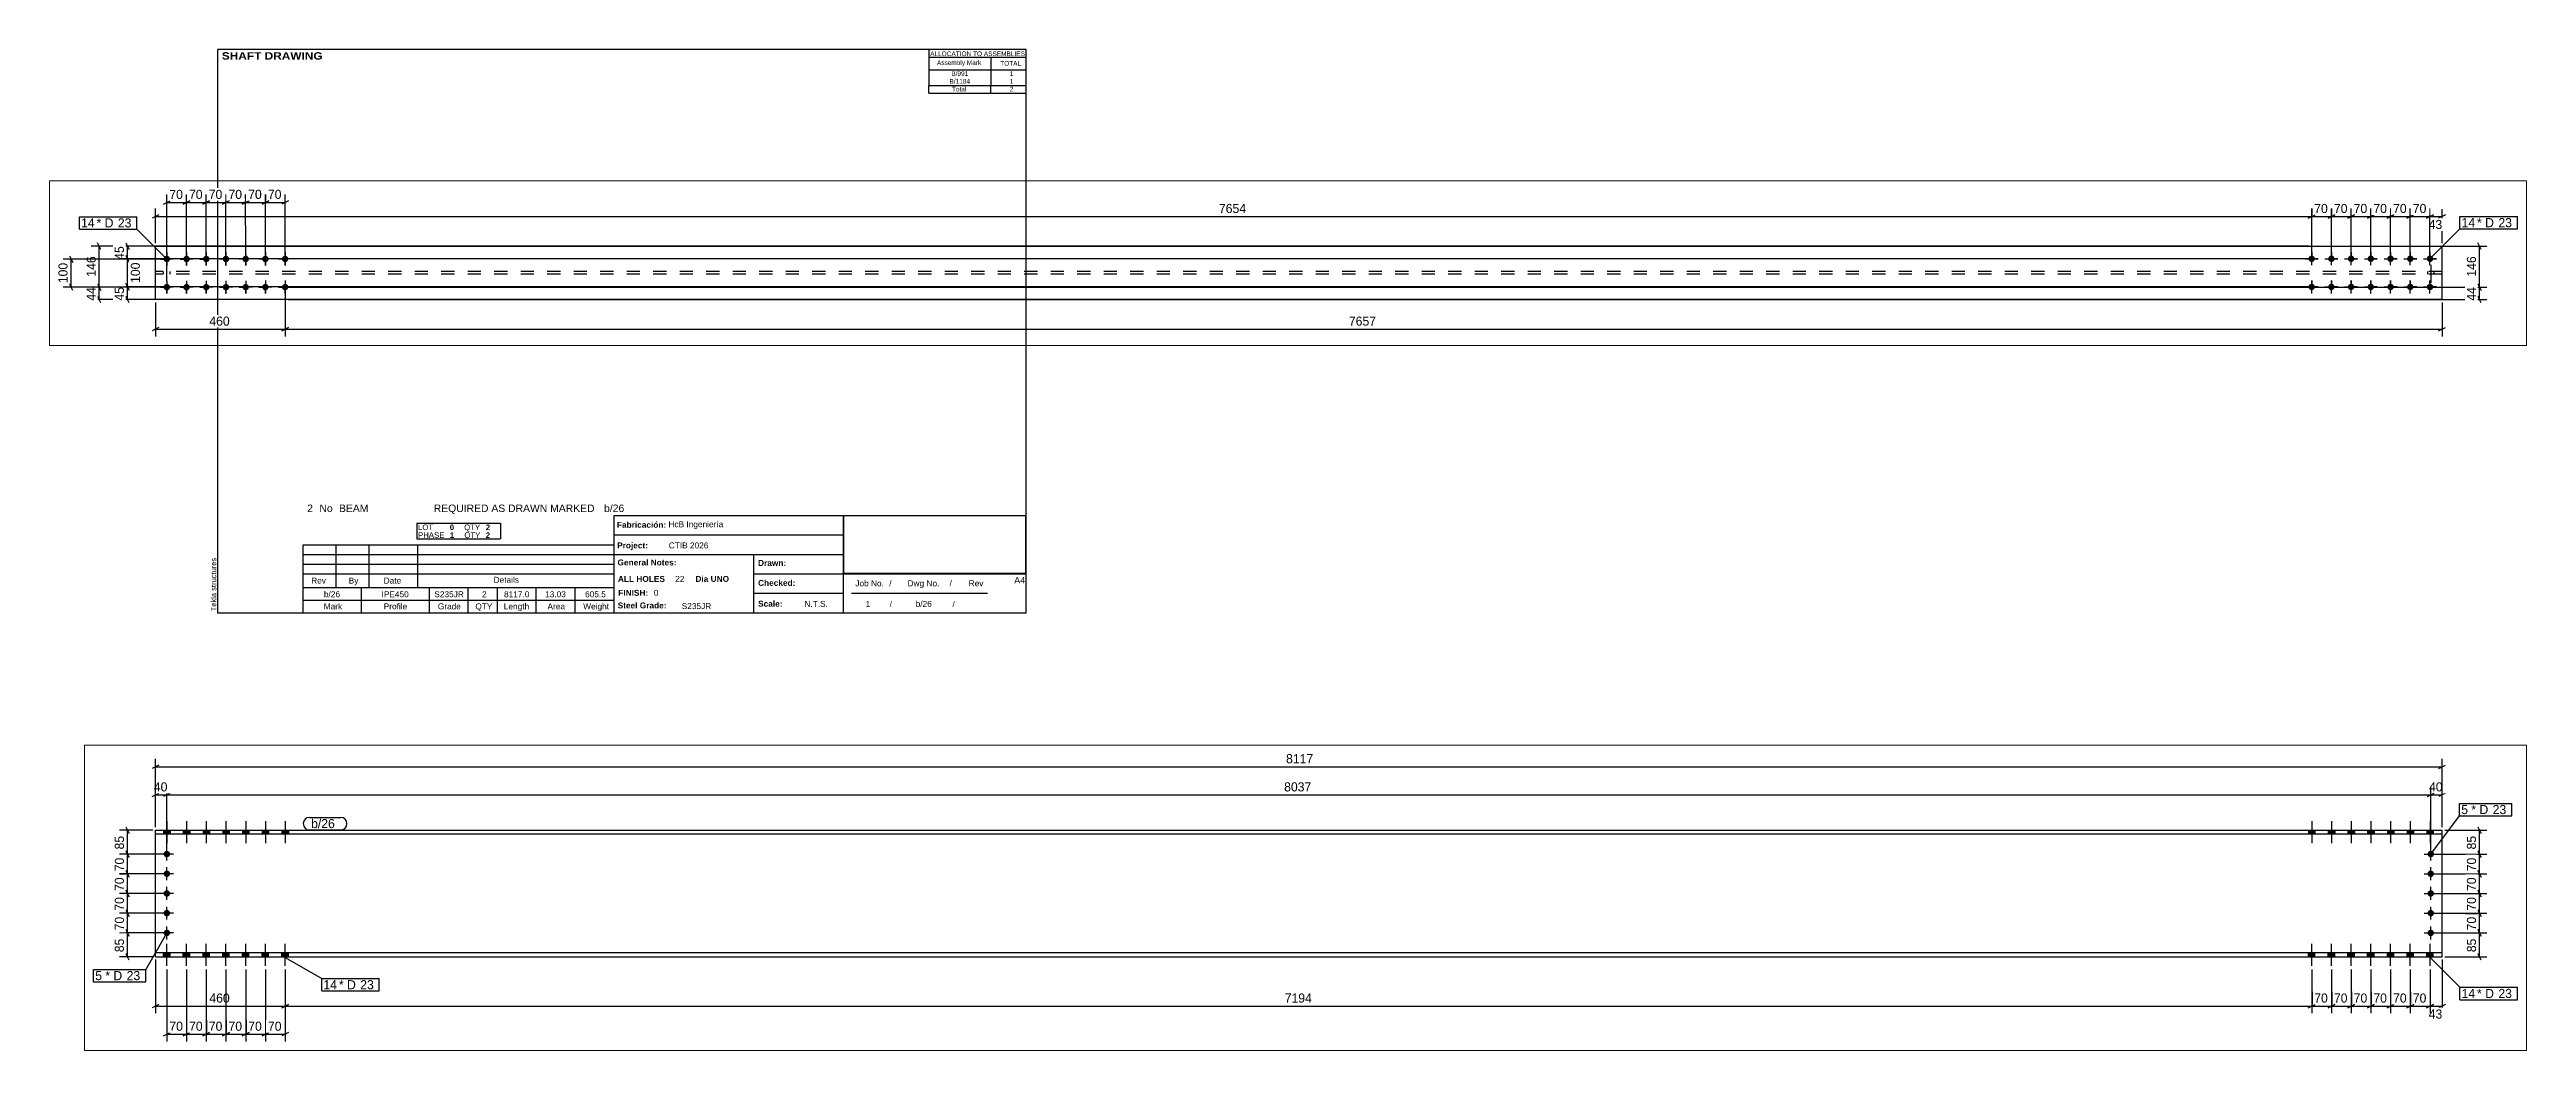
# Paper-space layout 'Layout1' of a CAD drawing. Header units: millimetres. Extents: x -55 to 825, y -150 to 205.
# The model-space entities are those that its viewports show. They can reach past a viewport. Long polylines and large blocks are cut down to what shows.
import ezdxf

# ---------------------------------------------------------------- set-up
doc = ezdxf.new("R2010")
doc.units = ezdxf.units.MM
doc.linetypes.add('DXK_LINE_DOT2', pattern=[3.9198, 1.9599, -1.9599])
doc.linetypes.add('DXK_LINE_DOT4', pattern=[0.9408, 0.4704, -0.4704])
doc.layers.add('Viewport layer', color=7, linetype='Continuous', plot=False)
doc.styles.add('Arial', font='ARIAL.TTF', dxfattribs={"height": 0.2})
doc.styles.add('Arial Black', font='ARIBLK.TTF', dxfattribs={"height": 0.2})
doc.styles.add('Arial Bold', font='ARIALBD.TTF', dxfattribs={"height": 0.2})
doc.styles.add('Comic Sans MS', font='COMIC.TTF', dxfattribs={"height": 0.2})

psp = doc.layouts.get("Layout1")

# ---------------------------------------------------------------- texts
at = {"color": 7}
for s, height, style, p in [(' SHAFT DRAWING', 2.6342, 'Arial Black', (5.3, 201.42)), ('ALLOCATION TO ASSEMBLIES', 1.6475, 'Arial', (257.95, 202.68)), ('Assembly Mark', 1.6475, 'Arial', (260.35, 199.52)), ('TOTAL', 1.648, 'Arial', (282.81, 199.28)), ('2', 2.64, 'Arial', (36.8, 40.76)), ('No', 2.636, 'Arial', (41.13, 40.76)), ('BEAM', 2.636, 'Arial', (48.08, 40.76)), ('REQUIRED AS DRAWN MARKED', 2.636, 'Arial', (81.71, 40.76)), ('b/26', 2.636, 'Arial', (142.18, 40.76)), ('b/26', 2.109, 'Arial', (42.71, 10.5)), ('IPE450', 2.109, 'Arial', (63.17, 10.5)), ('S235JR', 2.109, 'Arial', (81.91, 10.5)), ('2', 2.11, 'Arial', (98.86, 10.5)), ('8117.0', 2.109, 'Arial', (106.66, 10.5)), ('13.03', 2.109, 'Arial', (121.24, 10.5)), ('605.5', 2.109, 'Arial', (135.43, 10.5)), ('FINISH:', 2.107, 'Arial Bold', (147.22, 11)), ('0', 2.11, 'Arial', (159.84, 11))]:
    psp.add_text(s, height=height, dxfattribs=dict(at, style=style)).set_placement(p)
at = {"color": 7, "linetype": 'Continuous'}
for s, height, style, p in [('B/1184', 1.648, 'Arial', (264.81, 192.87)), ('B/991', 1.648, 'Arial', (265.45, 195.63)), ('1', 1.65, 'Arial', (286.23, 195.63)), ('1', 1.65, 'Arial', (286.23, 192.87)), ('Total', 1.648, 'Arial', (265.67, 190.12)), ('2', 1.65, 'Arial', (286.21, 190.12)), ('LOT', 1.977, 'Arial', (76.13, 34.33)), ('0', 1.98, 'Arial Bold', (87.41, 34.33)), ('QTY', 1.977, 'Arial', (92.51, 34.33)), ('2', 1.98, 'Arial Bold', (100.18, 34.33)), ('Fabricación:', 2.1074, 'Arial Bold', (146.73, 35.16)), ('HcB Ingeniería', 2.1088, 'Arial', (165.02, 35.36)), ('PHASE', 1.977, 'Arial', (76.13, 31.57)), ('1', 1.98, 'Arial Bold', (87.41, 31.57)), ('QTY', 1.977, 'Arial', (92.58, 31.57)), ('2', 1.98, 'Arial Bold', (100.18, 31.57)), ('Project:', 2.107, 'Arial Bold', (146.81, 27.83)), ('CTIB 2026', 2.109, 'Arial', (165.14, 27.83)), ('Details', 2.109, 'Arial', (102.96, 15.63)), ('General Notes:', 2.1074, 'Arial Bold', (146.96, 21.78)), ('ALL HOLES', 2.107, 'Arial Bold', (147.1, 15.96)), ('22', 2.109, 'Arial', (167.43, 15.96)), ('Dia UNO', 2.107, 'Arial Bold', (174.62, 15.96)), ('Drawn:', 2.107, 'Arial Bold', (196.85, 21.62)), ('A4', 2.307, 'Arial', (287.76, 15.38)), ('Rev', 2.109, 'Arial', (38.21, 15.35)), ('By', 2.109, 'Arial', (51.53, 15.35)), ('Date', 2.109, 'Arial', (63.94, 15.35)), ('Scale:', 2.107, 'Arial Bold', (196.85, 7.13)), ('Checked:', 2.107, 'Arial Bold', (196.85, 14.53)), ('N.T.S.', 2.109, 'Arial', (213.29, 7.08)), ('Job No.', 2.109, 'Arial', (231.37, 14.37)), ('1', 2.11, 'Arial', (235.04, 7.08)), ('/', 2.11, 'Arial', (243.42, 14.37)), ('/', 1.98, 'Arial', (243.58, 7.08)), ('Dwg No.', 2.109, 'Arial', (249.91, 14.37)), ('b/26', 2.109, 'Arial', (252.8, 7.08)), ('/', 2.11, 'Arial', (264.81, 14.37)), ('/', 1.98, 'Arial', (265.88, 7.08)), ('Rev', 2.109, 'Arial', (271.61, 14.37)), ('Mark', 2.109, 'Arial', (42.64, 6.19)), ('Profile', 2.109, 'Arial', (63.95, 6.19)), ('Grade', 2.109, 'Arial', (83.16, 6.19)), ('QTY', 2.109, 'Arial', (96.49, 6.19)), ('Length', 2.109, 'Arial', (106.58, 6.19)), ('Area', 2.109, 'Arial', (122.09, 6.19)), ('Weight', 2.109, 'Arial', (134.77, 6.19)), ('Steel Grade:', 2.1074, 'Arial Bold', (147.01, 6.52)), ('S235JR', 2.109, 'Arial', (169.74, 6.28))]:
    psp.add_text(s, height=height, dxfattribs=dict(at, style=style)).set_placement(p)
at = {"color": 174, "linetype": 'Continuous', "style": 'Arial'}
psp.add_text('Tekla structures', height=1.9102, rotation=90, dxfattribs=at).set_placement((4.5, 5.5))

msp = doc.modelspace()

# ---------------------------------------------------------------- hatches: boundary and pattern name
at = {"linetype": 'Continuous'}
for points in [[(14073.8, 768), (14096.8, 768), (14096.8, 782.6), (14073.8, 782.6)], [(14073.8, 768), (14096.8, 768), (14096.8, 782.6), (14073.8, 782.6)], [(14073.9, 697.6, -1), (14096.9, 697.6, -1)], [(14143.8, 768), (14166.8, 768), (14166.8, 782.6), (14143.8, 782.6)], [(14143.8, 768), (14166.8, 768), (14166.8, 782.6), (14143.8, 782.6)], [(14213.8, 768), (14236.8, 768), (14236.8, 782.6), (14213.8, 782.6)], [(14213.8, 768), (14236.8, 768), (14236.8, 782.6), (14213.8, 782.6)], [(14283.8, 768), (14306.8, 768), (14306.8, 782.6), (14283.8, 782.6)], [(14283.8, 768), (14306.8, 768), (14306.8, 782.6), (14283.8, 782.6)], [(14353.8, 768), (14376.8, 768), (14376.8, 782.6), (14353.8, 782.6)], [(14353.8, 768), (14376.8, 768), (14376.8, 782.6), (14353.8, 782.6)], [(14423.8, 768), (14446.8, 768), (14446.8, 782.6), (14423.8, 782.6)], [(14423.8, 768), (14446.8, 768), (14446.8, 782.6), (14423.8, 782.6)], [(14493.8, 768), (14516.8, 768), (14516.8, 782.6), (14493.8, 782.6)], [(14493.8, 768), (14516.8, 768), (14516.8, 782.6), (14493.8, 782.6)], [(21711.2, 782.6), (21688.2, 782.6), (21688.2, 768), (21711.2, 768)], [(21711.2, 782.6), (21688.2, 782.6), (21688.2, 768), (21711.2, 768)], [(21781.2, 782.6), (21758.2, 782.6), (21758.2, 768), (21781.2, 768)], [(21781.2, 782.6), (21758.2, 782.6), (21758.2, 768), (21781.2, 768)], [(21851.2, 782.6), (21828.2, 782.6), (21828.2, 768), (21851.2, 768)], [(21851.2, 782.6), (21828.2, 782.6), (21828.2, 768), (21851.2, 768)], [(21921.2, 782.6), (21898.2, 782.6), (21898.2, 768), (21921.2, 768)], [(21921.2, 782.6), (21898.2, 782.6), (21898.2, 768), (21921.2, 768)], [(21991.2, 782.6), (21968.2, 782.6), (21968.2, 768), (21991.2, 768)], [(21991.2, 782.6), (21968.2, 782.6), (21968.2, 768), (21991.2, 768)], [(22061.2, 782.6), (22038.2, 782.6), (22038.2, 768), (22061.2, 768)], [(22061.2, 782.6), (22038.2, 782.6), (22038.2, 768), (22061.2, 768)], [(22131.2, 782.6), (22108.2, 782.6), (22108.2, 768), (22131.2, 768)], [(22131.2, 782.6), (22108.2, 782.6), (22108.2, 768), (22131.2, 768)], [(22110.9, 697.6, -1), (22133.9, 697.6, -1)], [(14073.9, 627.6, -1), (14096.9, 627.6, -1)], [(22110.9, 627.6, -1), (22133.9, 627.6, -1)], [(14073.9, 557.6, -1), (14096.9, 557.6, -1)], [(22110.9, 557.6, -1), (22133.9, 557.6, -1)], [(14073.9, 487.6, -1), (14096.9, 487.6, -1)], [(22110.9, 487.6, -1), (22133.9, 487.6, -1)], [(14073.9, 417.6, -1), (14096.9, 417.6, -1)], [(22110.9, 417.6, -1), (22133.9, 417.6, -1)], [(416.4, 295.2, -1), (416.4, 318.2, -1)], [(486.4, 295.2, -1), (486.4, 318.2, -1)], [(556.4, 295.3, -1), (556.4, 318.3, -1)], [(626.4, 295.3, -1), (626.4, 318.3, -1)], [(696.4, 295.3, -1), (696.4, 318.3, -1)], [(766.4, 295.4, -1), (766.4, 318.4, -1)], [(836.4, 295.4, -1), (836.4, 318.4, -1)], [(8030.7, 319.1, -1), (8030.7, 296.1, -1)], [(8100.7, 319.1, -1), (8100.7, 296.1, -1)], [(8170.7, 319.1, -1), (8170.7, 296.1, -1)], [(8240.7, 319.1, -1), (8240.7, 296.1, -1)], [(8310.7, 319.1, -1), (8310.7, 296.1, -1)], [(8380.7, 319.1, -1), (8380.7, 296.1, -1)], [(8450.7, 319.1, -1), (8450.7, 296.1, -1)], [(14073.8, 332.6), (14096.8, 332.6), (14096.8, 347.2), (14073.8, 347.2)], [(14073.8, 332.6), (14096.8, 332.6), (14096.8, 347.2), (14073.8, 347.2)], [(14143.8, 332.6), (14166.8, 332.6), (14166.8, 347.2), (14143.8, 347.2)], [(14143.8, 332.6), (14166.8, 332.6), (14166.8, 347.2), (14143.8, 347.2)], [(14213.8, 332.6), (14236.8, 332.6), (14236.8, 347.2), (14213.8, 347.2)], [(14213.8, 332.6), (14236.8, 332.6), (14236.8, 347.2), (14213.8, 347.2)], [(14283.8, 332.6), (14306.8, 332.6), (14306.8, 347.2), (14283.8, 347.2)], [(14283.8, 332.6), (14306.8, 332.6), (14306.8, 347.2), (14283.8, 347.2)], [(14353.8, 332.6), (14376.8, 332.6), (14376.8, 347.2), (14353.8, 347.2)], [(14353.8, 332.6), (14376.8, 332.6), (14376.8, 347.2), (14353.8, 347.2)], [(14423.8, 332.6), (14446.8, 332.6), (14446.8, 347.2), (14423.8, 347.2)], [(14423.8, 332.6), (14446.8, 332.6), (14446.8, 347.2), (14423.8, 347.2)], [(14493.8, 332.6), (14516.8, 332.6), (14516.8, 347.2), (14493.8, 347.2)], [(14493.8, 332.6), (14516.8, 332.6), (14516.8, 347.2), (14493.8, 347.2)], [(21711.2, 347.2), (21688.2, 347.2), (21688.2, 332.6), (21711.2, 332.6)], [(21711.2, 347.2), (21688.2, 347.2), (21688.2, 332.6), (21711.2, 332.6)], [(21781.2, 347.2), (21758.2, 347.2), (21758.2, 332.6), (21781.2, 332.6)], [(21781.2, 347.2), (21758.2, 347.2), (21758.2, 332.6), (21781.2, 332.6)], [(21851.2, 347.2), (21828.2, 347.2), (21828.2, 332.6), (21851.2, 332.6)], [(21851.2, 347.2), (21828.2, 347.2), (21828.2, 332.6), (21851.2, 332.6)], [(21921.2, 347.2), (21898.2, 347.2), (21898.2, 332.6), (21921.2, 332.6)], [(21921.2, 347.2), (21898.2, 347.2), (21898.2, 332.6), (21921.2, 332.6)], [(21991.2, 347.2), (21968.2, 347.2), (21968.2, 332.6), (21991.2, 332.6)], [(21991.2, 347.2), (21968.2, 347.2), (21968.2, 332.6), (21991.2, 332.6)], [(22061.2, 347.2), (22038.2, 347.2), (22038.2, 332.6), (22061.2, 332.6)], [(22061.2, 347.2), (22038.2, 347.2), (22038.2, 332.6), (22061.2, 332.6)], [(22131.2, 347.2), (22108.2, 347.2), (22108.2, 332.6), (22131.2, 332.6)], [(22131.2, 347.2), (22108.2, 347.2), (22108.2, 332.6), (22131.2, 332.6)], [(416.4, 195.2, -1), (416.4, 218.2, -1)], [(486.4, 195.2, -1), (486.4, 218.2, -1)], [(556.4, 195.3, -1), (556.4, 218.3, -1)], [(626.4, 195.3, -1), (626.4, 218.3, -1)], [(696.4, 195.3, -1), (696.4, 218.3, -1)], [(766.4, 195.4, -1), (766.4, 218.4, -1)], [(836.4, 195.4, -1), (836.4, 218.4, -1)], [(8030.7, 219.1, -1), (8030.7, 196.1, -1)], [(8100.7, 219.1, -1), (8100.7, 196.1, -1)], [(8170.7, 219.1, -1), (8170.7, 196.1, -1)], [(8240.7, 219.1, -1), (8240.7, 196.1, -1)], [(8310.7, 219.1, -1), (8310.7, 196.1, -1)], [(8380.7, 219.1, -1), (8380.7, 196.1, -1)], [(8450.7, 219.1, -1), (8450.7, 196.1, -1)]]:
    msp.add_hatch(color=3, dxfattribs=at).paths.add_polyline_path(points)

# ---------------------------------------------------------------- linework, layer by layer
at = {"color": 8, "linetype": 'Continuous'}
for p, q in [((14045.4, 1007.6), (22162.4, 1007.6)), ((14033.4, 901.6), (14057.4, 913.6)), ((14045.4, 792.6), (14045.4, 936)), ((14045.4, 907.6), (14085.4, 907.6)), ((14097.4, 913.6), (14073.4, 901.6)), ((14097.4, 913.6), (14073.4, 901.6)), ((14085.4, 707.6), (14085.4, 936)), ((14085.4, 707.6), (14085.4, 936)), ((22110.4, 901.6), (22134.4, 913.6)), ((22122.4, 707.6), (22122.4, 936)), ((22122.4, 907.6), (22162.4, 907.6)), ((22174.4, 913.6), (22150.4, 901.6)), ((22162.4, 792.6), (22162.4, 936)), ((13939.4, 794.6), (13951.4, 770.6)), ((22289.4, 794.6), (22301.4, 770.6)), ((14035.4, 782.6), (13917, 782.6)), ((13951.4, 685.6), (13939.4, 709.6)), ((13945.4, 697.6), (13945.4, 782.6)), ((22172.4, 782.6), (22321, 782.6)), ((22301.4, 685.6), (22289.4, 709.6)), ((22295.4, 697.6), (22295.4, 782.6)), ((14075.4, 697.6), (13917, 697.6)), ((14075.4, 627.6), (13917, 627.6)), ((13939.4, 639.6), (13951.4, 615.6)), ((13945.4, 557.6), (13945.4, 627.6)), ((22132.4, 697.6), (22321, 697.6)), ((22132.4, 627.6), (22321, 627.6)), ((22301.4, 615.6), (22289.4, 639.6)), ((416.4, 316.7), (416.3, 536)), ((486.4, 316.7), (486.3, 536.1)), ((556.4, 316.8), (556.3, 536.1)), ((626.4, 316.8), (626.3, 536.1)), ((696.4, 316.8), (696.3, 536.1)), ((766.4, 316.9), (766.3, 536.2)), ((836.4, 316.9), (836.3, 536.2)), ((14075.4, 557.6), (13917, 557.6)), ((13951.4, 545.6), (13939.4, 569.6)), ((22132.4, 557.6), (22321, 557.6)), ((22301.4, 545.6), (22289.4, 569.6)), ((388.4, 463.6), (364.4, 451.6)), ((376.4, 362.6), (376.4, 486)), ((404.3, 501.6), (428.3, 513.6)), ((474.3, 501.6), (498.3, 513.7)), ((544.3, 501.7), (568.3, 513.7)), ((614.3, 501.7), (638.3, 513.7)), ((626.3, 507.7), (696.3, 507.7)), ((708.3, 513.8), (684.3, 501.7)), ((754.3, 501.8), (778.3, 513.8)), ((766.3, 507.8), (836.3, 507.8)), ((848.3, 513.8), (824.3, 501.8)), ((8018.7, 451.6), (8042.7, 463.6)), ((8030.7, 317.6), (8030.7, 486)), ((8088.7, 451.6), (8112.7, 463.6)), ((8100.7, 317.6), (8100.7, 486)), ((8158.7, 451.6), (8182.7, 463.6)), ((8170.7, 317.6), (8170.7, 486)), ((8170.7, 457.6), (8240.7, 457.6)), ((8252.7, 463.6), (8228.7, 451.6)), ((8240.7, 317.6), (8240.7, 486)), ((8298.7, 451.6), (8322.7, 463.6)), ((8310.7, 317.6), (8310.7, 486)), ((8310.7, 457.6), (8380.7, 457.6)), ((8392.7, 463.6), (8368.7, 451.6)), ((8380.7, 317.6), (8380.7, 486)), ((8438.7, 451.6), (8462.7, 463.6)), ((8450.7, 317.6), (8450.7, 483.2)), ((8450.7, 457.6), (8493.4, 457.6)), ((8505.4, 463.6), (8481.4, 451.6)), ((8493.4, 362.6), (8493.4, 483.2)), ((14075.4, 487.6), (13917, 487.6)), ((13939.4, 499.6), (13951.4, 475.6)), ((22132.4, 487.6), (22321, 487.6)), ((22289.4, 499.6), (22301.4, 475.6)), ((22295.4, 417.6), (22295.4, 487.6)), ((366.4, 352.6), (148, 352.6)), ((182.4, 340.6), (170.4, 364.6)), ((176.4, 206.7), (176.4, 352.6)), ((8020.7, 352.6), (248, 352.6)), ((270.4, 364.6), (282.4, 340.6)), ((276.4, 307.6), (276.4, 352.6)), ((846.4, 352.6), (8652, 352.6)), ((8632.4, 340.6), (8620.4, 364.6)), ((8626.4, 206.9), (8626.4, 352.6)), ((14075.4, 417.6), (13917, 417.6)), ((13939.4, 429.6), (13951.4, 405.6)), ((13945.4, 332.6), (13945.4, 417.6)), ((22132.4, 417.6), (22321, 417.6)), ((22301.4, 405.6), (22289.4, 429.6)), ((76.4, 206.5), (76.4, 306.5)), ((8020.7, 307.6), (248, 307.6)), ((282.4, 295.6), (270.4, 319.6)), ((14035.4, 332.6), (13917, 332.6)), ((13951.4, 320.6), (13939.4, 344.6)), ((14085.3, 287.9), (14085.3, 32)), ((14155.3, 287.9), (14155.3, 32)), ((14365.3, 287.9), (14365.3, 32)), ((14435.3, 287.9), (14435.3, 32)), ((14505.3, 287.9), (14505.3, 32)), ((21699.7, 287.9), (21699.7, 132)), ((21769.7, 287.9), (21769.7, 132)), ((21839.7, 287.9), (21839.7, 132)), ((21909.7, 287.9), (21909.7, 132)), ((21979.7, 287.9), (21979.7, 132)), ((22049.7, 287.9), (22049.7, 132)), ((22119.7, 287.9), (22119.7, 129.2)), ((22162.4, 322.6), (22162.4, 129.2)), ((22172.4, 332.6), (22321, 332.6)), ((22301.4, 320.6), (22289.4, 344.6)), ((406.4, 206.7), (148, 206.7)), ((170.4, 218.7), (182.4, 194.7)), ((8020.7, 207.6), (250.8, 207.6)), ((282.4, 195.6), (270.4, 219.6)), ((836.4, 196.9), (836.4, 32)), ((836.4, 196.9), (836.4, 32)), ((846.4, 206.9), (8652, 206.9)), ((8620.4, 218.9), (8632.4, 194.9)), ((366.4, 162.6), (148, 162.6)), ((182.4, 150.6), (170.4, 174.6)), ((8020.7, 162.6), (248, 162.6)), ((376.4, 152.6), (376.4, 32)), ((846.4, 162.6), (8652, 162.6)), ((8493.4, 152.6), (8493.4, 32)), ((8632.4, 150.6), (8620.4, 174.6)), ((14045.4, 157.6), (14505.3, 157.6)), ((21687.7, 151.6), (21711.7, 163.6)), ((21757.7, 151.6), (21781.7, 163.6)), ((21827.7, 151.6), (21851.7, 163.6)), ((21897.7, 151.6), (21921.7, 163.6)), ((21909.7, 157.6), (21979.7, 157.6)), ((21991.7, 163.6), (21967.7, 151.6)), ((22037.7, 151.6), (22061.7, 163.6)), ((22107.7, 151.6), (22131.7, 163.6)), ((22119.7, 157.6), (22162.4, 157.6)), ((22174.4, 163.6), (22150.4, 151.6)), ((388.4, 63.6), (364.4, 51.6)), ((376.4, 57.6), (836.4, 57.6)), ((848.4, 63.6), (824.4, 51.6)), ((824.4, 51.6), (848.4, 63.6)), ((836.4, 57.6), (8493.4, 57.6)), ((8481.4, 51.6), (8505.4, 63.6)), ((14073.3, 51.6), (14097.3, 63.6)), ((14085.3, 57.6), (14155.3, 57.6)), ((14167.3, 63.6), (14143.3, 51.6)), ((14213.3, 51.6), (14237.3, 63.6)), ((14283.3, 51.6), (14307.3, 63.6)), ((14353.3, 51.6), (14377.3, 63.6)), ((14365.3, 57.6), (14435.3, 57.6)), ((14447.3, 63.6), (14423.3, 51.6)), ((14517.3, 63.6), (14493.3, 51.6))]:
    msp.add_line(p, q, dxfattribs=at)
at = {"color": 3, "linetype": 'Continuous'}
for p, q in [((14085.3, 814.8), (14085.3, 736.6)), ((14085.3, 814.8), (14085.3, 736.6)), ((14155.3, 814.8), (14155.3, 736.6)), ((14155.3, 814.8), (14155.3, 736.6)), ((14225.3, 814.8), (14225.3, 736.6)), ((14225.3, 814.8), (14225.3, 736.6)), ((14295.3, 814.8), (14295.3, 736.6)), ((14295.3, 814.8), (14295.3, 736.6)), ((14365.3, 814.8), (14365.3, 736.6)), ((14365.3, 814.8), (14365.3, 736.6)), ((14435.3, 814.8), (14435.3, 736.6)), ((14435.3, 814.8), (14435.3, 736.6)), ((14505.3, 814.8), (14505.3, 736.6)), ((14505.3, 814.8), (14505.3, 736.6)), ((21699.7, 814.8), (21699.7, 736.6)), ((21699.7, 814.8), (21699.7, 736.6)), ((21769.7, 814.8), (21769.7, 736.6)), ((21769.7, 814.8), (21769.7, 736.6)), ((21839.7, 814.8), (21839.7, 736.6)), ((21839.7, 814.8), (21839.7, 736.6)), ((21909.7, 814.8), (21909.7, 736.6)), ((21909.7, 814.8), (21909.7, 736.6)), ((21979.7, 814.8), (21979.7, 736.6)), ((21979.7, 814.8), (21979.7, 736.6)), ((22049.7, 814.8), (22049.7, 736.6)), ((22049.7, 814.8), (22049.7, 736.6)), ((22119.7, 814.8), (22119.7, 736.6)), ((22119.7, 814.8), (22119.7, 736.6)), ((14073.8, 782.6), (14073.8, 768)), ((14073.8, 782.6), (14073.8, 768)), ((14085.4, 674.6), (14085.4, 720.6)), ((14096.8, 782.6), (14096.8, 768)), ((14096.8, 782.6), (14096.8, 768)), ((14143.8, 782.6), (14143.8, 768)), ((14143.8, 782.6), (14143.8, 768)), ((14166.8, 782.6), (14166.8, 768)), ((14166.8, 782.6), (14166.8, 768)), ((14213.8, 782.6), (14213.8, 768)), ((14213.8, 782.6), (14213.8, 768)), ((14236.8, 782.6), (14236.8, 768)), ((14236.8, 782.6), (14236.8, 768)), ((14283.8, 782.6), (14283.8, 768)), ((14283.8, 782.6), (14283.8, 768)), ((14306.8, 782.6), (14306.8, 768)), ((14306.8, 782.6), (14306.8, 768)), ((14353.8, 782.6), (14353.8, 768)), ((14353.8, 782.6), (14353.8, 768)), ((14376.8, 782.6), (14376.8, 768)), ((14376.8, 782.6), (14376.8, 768)), ((14423.8, 782.6), (14423.8, 768)), ((14423.8, 782.6), (14423.8, 768)), ((14446.8, 782.6), (14446.8, 768)), ((14446.8, 782.6), (14446.8, 768)), ((14493.8, 782.6), (14493.8, 768)), ((14493.8, 782.6), (14493.8, 768)), ((14516.8, 782.6), (14516.8, 768)), ((14516.8, 782.6), (14516.8, 768)), ((21688.2, 782.6), (21688.2, 768)), ((21688.2, 782.6), (21688.2, 768)), ((21711.2, 782.6), (21711.2, 768)), ((21711.2, 782.6), (21711.2, 768)), ((21758.2, 782.6), (21758.2, 768)), ((21758.2, 782.6), (21758.2, 768)), ((21781.2, 782.6), (21781.2, 768)), ((21781.2, 782.6), (21781.2, 768)), ((21828.2, 782.6), (21828.2, 768)), ((21828.2, 782.6), (21828.2, 768)), ((21851.2, 782.6), (21851.2, 768)), ((21851.2, 782.6), (21851.2, 768)), ((21898.2, 782.6), (21898.2, 768)), ((21898.2, 782.6), (21898.2, 768)), ((21921.2, 782.6), (21921.2, 768)), ((21921.2, 782.6), (21921.2, 768)), ((21968.2, 782.6), (21968.2, 768)), ((21968.2, 782.6), (21968.2, 768)), ((21991.2, 782.6), (21991.2, 768)), ((21991.2, 782.6), (21991.2, 768)), ((22038.2, 782.6), (22038.2, 768)), ((22038.2, 782.6), (22038.2, 768)), ((22061.2, 782.6), (22061.2, 768)), ((22061.2, 782.6), (22061.2, 768)), ((22108.2, 782.6), (22108.2, 768)), ((22108.2, 782.6), (22108.2, 768)), ((22122.4, 674.6), (22122.4, 720.6)), ((22131.2, 782.6), (22131.2, 768)), ((22131.2, 782.6), (22131.2, 768)), ((14108.4, 697.6), (14062.4, 697.6)), ((14108.4, 627.6), (14062.4, 627.6)), ((14085.4, 604.6), (14085.4, 650.6)), ((22099.4, 697.6), (22145.4, 697.6)), ((22099.4, 627.6), (22145.4, 627.6)), ((22122.4, 604.6), (22122.4, 650.6)), ((14108.4, 557.6), (14062.4, 557.6)), ((14085.4, 534.6), (14085.4, 580.6)), ((22099.4, 557.6), (22145.4, 557.6)), ((22122.4, 534.6), (22122.4, 580.6)), ((14108.4, 487.6), (14062.4, 487.6)), ((14085.4, 464.6), (14085.4, 510.6)), ((14085.4, 394.6), (14085.4, 440.6)), ((22099.4, 487.6), (22145.4, 487.6)), ((22122.4, 464.6), (22122.4, 510.6)), ((22122.4, 394.6), (22122.4, 440.6)), ((14108.4, 417.6), (14062.4, 417.6)), ((14085.3, 300.4), (14085.3, 378.6)), ((14085.3, 300.4), (14085.3, 378.6)), ((14155.3, 300.4), (14155.3, 378.6)), ((14155.3, 300.4), (14155.3, 378.6)), ((14225.3, 300.4), (14225.3, 378.6)), ((14225.3, 300.4), (14225.3, 378.6)), ((14295.3, 300.4), (14295.3, 378.6)), ((14295.3, 300.4), (14295.3, 378.6)), ((14365.3, 300.4), (14365.3, 378.6)), ((14365.3, 300.4), (14365.3, 378.6)), ((14435.3, 300.4), (14435.3, 378.6)), ((14435.3, 300.4), (14435.3, 378.6)), ((14505.3, 300.4), (14505.3, 378.6)), ((14505.3, 300.4), (14505.3, 378.6)), ((21699.7, 300.4), (21699.7, 378.6)), ((21699.7, 300.4), (21699.7, 378.6)), ((21769.7, 300.4), (21769.7, 378.6)), ((21769.7, 300.4), (21769.7, 378.6)), ((21839.7, 300.4), (21839.7, 378.6)), ((21839.7, 300.4), (21839.7, 378.6)), ((21909.7, 300.4), (21909.7, 378.6)), ((21909.7, 300.4), (21909.7, 378.6)), ((21979.7, 300.4), (21979.7, 378.6)), ((21979.7, 300.4), (21979.7, 378.6)), ((22049.7, 300.4), (22049.7, 378.6)), ((22049.7, 300.4), (22049.7, 378.6)), ((22099.4, 417.6), (22145.4, 417.6)), ((22119.7, 300.4), (22119.7, 378.6)), ((22119.7, 300.4), (22119.7, 378.6)), ((439.4, 306.7), (393.4, 306.7)), ((393.4, 306.7), (408.7, 306.7)), ((416.3, 329.7), (416.4, 283.7)), ((416.3, 329.7), (416.4, 314.4)), ((416.4, 283.7), (416.4, 299)), ((439.4, 306.7), (424, 306.7)), ((509.4, 306.7), (463.4, 306.7)), ((463.4, 306.7), (478.7, 306.7)), ((486.3, 329.7), (486.4, 283.7)), ((486.3, 329.7), (486.4, 314.4)), ((486.4, 283.7), (486.4, 299)), ((509.4, 306.7), (494, 306.7)), ((579.4, 306.8), (533.4, 306.7)), ((533.4, 306.7), (548.7, 306.7)), ((556.3, 329.8), (556.4, 283.8)), ((556.3, 329.8), (556.4, 314.4)), ((556.4, 283.8), (556.4, 299.1)), ((579.4, 306.8), (564, 306.8)), ((649.4, 306.8), (603.4, 306.8)), ((603.4, 306.8), (618.7, 306.8)), ((626.3, 329.8), (626.4, 283.8)), ((626.3, 329.8), (626.4, 314.5)), ((626.4, 283.8), (626.4, 299.1)), ((649.4, 306.8), (634, 306.8)), ((719.4, 306.8), (673.4, 306.8)), ((673.4, 306.8), (688.7, 306.8)), ((696.3, 329.8), (696.4, 283.8)), ((696.3, 329.8), (696.4, 314.5)), ((696.4, 283.8), (696.4, 299.1)), ((719.4, 306.8), (704, 306.8)), ((789.4, 306.9), (743.4, 306.8)), ((743.4, 306.8), (758.7, 306.8)), ((766.3, 329.9), (766.4, 283.9)), ((766.3, 329.9), (766.4, 314.5)), ((766.4, 283.9), (766.4, 299.2)), ((789.4, 306.9), (774, 306.9)), ((859.4, 306.9), (813.4, 306.9)), ((813.4, 306.9), (828.7, 306.9)), ((836.3, 329.9), (836.4, 283.9)), ((836.3, 329.9), (836.4, 314.6)), ((836.4, 283.9), (836.4, 299.2)), ((859.4, 306.9), (844, 306.9)), ((8007.7, 307.6), (8053.7, 307.6)), ((8007.7, 307.6), (8023, 307.6)), ((8030.7, 284.6), (8030.7, 330.6)), ((8030.7, 330.6), (8030.7, 315.3)), ((8030.7, 284.6), (8030.7, 299.9)), ((8053.7, 307.6), (8038.4, 307.6)), ((8077.7, 307.6), (8123.7, 307.6)), ((8077.7, 307.6), (8093, 307.6)), ((8100.7, 284.6), (8100.7, 330.6)), ((8100.7, 330.6), (8100.7, 315.3)), ((8100.7, 284.6), (8100.7, 299.9)), ((8123.7, 307.6), (8108.4, 307.6)), ((8147.7, 307.6), (8193.7, 307.6)), ((8147.7, 307.6), (8163, 307.6)), ((8170.7, 284.6), (8170.7, 330.6)), ((8170.7, 330.6), (8170.7, 315.3)), ((8170.7, 284.6), (8170.7, 299.9)), ((8193.7, 307.6), (8178.4, 307.6)), ((8217.7, 307.6), (8263.7, 307.6)), ((8217.7, 307.6), (8233, 307.6)), ((8240.7, 284.6), (8240.7, 330.6)), ((8240.7, 330.6), (8240.7, 315.3)), ((8240.7, 284.6), (8240.7, 299.9)), ((8263.7, 307.6), (8248.4, 307.6)), ((8287.7, 307.6), (8333.7, 307.6)), ((8287.7, 307.6), (8303, 307.6)), ((8310.7, 284.6), (8310.7, 330.6)), ((8310.7, 330.6), (8310.7, 315.3)), ((8310.7, 284.6), (8310.7, 299.9)), ((8333.7, 307.6), (8318.4, 307.6)), ((8357.7, 307.6), (8403.7, 307.6)), ((8357.7, 307.6), (8373, 307.6)), ((8380.7, 284.6), (8380.7, 330.6)), ((8380.7, 330.6), (8380.7, 315.3)), ((8380.7, 284.6), (8380.7, 299.9)), ((8403.7, 307.6), (8388.4, 307.6)), ((8427.7, 307.6), (8473.7, 307.6)), ((8427.7, 307.6), (8443, 307.6)), ((8450.7, 284.6), (8450.7, 330.6)), ((8450.7, 330.6), (8450.7, 315.3)), ((8450.7, 284.6), (8450.7, 299.9)), ((8473.7, 307.6), (8458.4, 307.6)), ((14073.8, 332.6), (14073.8, 347.2)), ((14073.8, 332.6), (14073.8, 347.2)), ((14096.8, 332.6), (14096.8, 347.2)), ((14096.8, 332.6), (14096.8, 347.2)), ((14143.8, 332.6), (14143.8, 347.2)), ((14143.8, 332.6), (14143.8, 347.2)), ((14166.8, 332.6), (14166.8, 347.2)), ((14166.8, 332.6), (14166.8, 347.2)), ((14213.8, 332.6), (14213.8, 347.2)), ((14213.8, 332.6), (14213.8, 347.2)), ((14236.8, 332.6), (14236.8, 347.2)), ((14236.8, 332.6), (14236.8, 347.2)), ((14283.8, 332.6), (14283.8, 347.2)), ((14283.8, 332.6), (14283.8, 347.2)), ((14306.8, 332.6), (14306.8, 347.2)), ((14306.8, 332.6), (14306.8, 347.2)), ((14353.8, 332.6), (14353.8, 347.2)), ((14353.8, 332.6), (14353.8, 347.2)), ((14376.8, 332.6), (14376.8, 347.2)), ((14376.8, 332.6), (14376.8, 347.2)), ((14423.8, 332.6), (14423.8, 347.2)), ((14423.8, 332.6), (14423.8, 347.2)), ((14446.8, 332.6), (14446.8, 347.2)), ((14446.8, 332.6), (14446.8, 347.2)), ((14493.8, 332.6), (14493.8, 347.2)), ((14493.8, 332.6), (14493.8, 347.2)), ((14516.8, 332.6), (14516.8, 347.2)), ((14516.8, 332.6), (14516.8, 347.2)), ((21688.2, 332.6), (21688.2, 347.2)), ((21688.2, 332.6), (21688.2, 347.2)), ((21711.2, 332.6), (21711.2, 347.2)), ((21711.2, 332.6), (21711.2, 347.2)), ((21758.2, 332.6), (21758.2, 347.2)), ((21758.2, 332.6), (21758.2, 347.2)), ((21781.2, 332.6), (21781.2, 347.2)), ((21781.2, 332.6), (21781.2, 347.2)), ((21828.2, 332.6), (21828.2, 347.2)), ((21828.2, 332.6), (21828.2, 347.2)), ((21851.2, 332.6), (21851.2, 347.2)), ((21851.2, 332.6), (21851.2, 347.2)), ((21898.2, 332.6), (21898.2, 347.2)), ((21898.2, 332.6), (21898.2, 347.2)), ((21921.2, 332.6), (21921.2, 347.2)), ((21921.2, 332.6), (21921.2, 347.2)), ((21968.2, 332.6), (21968.2, 347.2)), ((21968.2, 332.6), (21968.2, 347.2)), ((21991.2, 332.6), (21991.2, 347.2)), ((21991.2, 332.6), (21991.2, 347.2)), ((22038.2, 332.6), (22038.2, 347.2)), ((22038.2, 332.6), (22038.2, 347.2)), ((22061.2, 332.6), (22061.2, 347.2)), ((22061.2, 332.6), (22061.2, 347.2)), ((22108.2, 332.6), (22108.2, 347.2)), ((22108.2, 332.6), (22108.2, 347.2)), ((22131.2, 332.6), (22131.2, 347.2)), ((22131.2, 332.6), (22131.2, 347.2)), ((439.4, 206.7), (393.4, 206.7)), ((393.4, 206.7), (408.7, 206.7)), ((416.4, 229.7), (416.4, 183.7)), ((416.4, 229.7), (416.4, 214.4)), ((416.4, 183.7), (416.4, 199)), ((439.4, 206.7), (424.1, 206.7)), ((509.4, 206.7), (463.4, 206.7)), ((463.4, 206.7), (478.7, 206.7)), ((486.4, 229.7), (486.4, 183.7)), ((486.4, 229.7), (486.4, 214.4)), ((486.4, 183.7), (486.4, 199)), ((509.4, 206.7), (494.1, 206.7)), ((579.4, 206.8), (533.4, 206.7)), ((533.4, 206.7), (548.7, 206.7)), ((556.4, 229.8), (556.4, 183.8)), ((556.4, 229.8), (556.4, 214.4)), ((556.4, 183.8), (556.4, 199.1)), ((579.4, 206.8), (564.1, 206.8)), ((649.4, 206.8), (603.4, 206.8)), ((603.4, 206.8), (618.7, 206.8)), ((626.4, 229.8), (626.4, 183.8)), ((626.4, 229.8), (626.4, 214.5)), ((626.4, 183.8), (626.4, 199.1)), ((649.4, 206.8), (634.1, 206.8)), ((719.4, 206.8), (673.4, 206.8)), ((673.4, 206.8), (688.7, 206.8)), ((696.4, 229.8), (696.4, 183.8)), ((696.4, 229.8), (696.4, 214.5)), ((696.4, 183.8), (696.4, 199.1)), ((719.4, 206.8), (704.1, 206.8)), ((789.4, 206.9), (743.4, 206.8)), ((743.4, 206.8), (758.7, 206.8)), ((766.4, 229.9), (766.4, 183.9)), ((766.4, 229.9), (766.4, 214.5)), ((766.4, 183.9), (766.4, 199.2)), ((789.4, 206.9), (774.1, 206.9)), ((859.4, 206.9), (813.4, 206.9)), ((813.4, 206.9), (828.7, 206.9)), ((836.4, 229.9), (836.4, 183.9)), ((836.4, 229.9), (836.4, 214.6)), ((836.4, 183.9), (836.4, 199.2)), ((859.4, 206.9), (844.1, 206.9)), ((8007.7, 207.6), (8053.7, 207.6)), ((8007.7, 207.6), (8023, 207.6)), ((8030.7, 184.6), (8030.7, 230.6)), ((8030.7, 230.6), (8030.7, 215.3)), ((8030.7, 184.6), (8030.7, 199.9)), ((8053.7, 207.6), (8038.4, 207.6)), ((8077.7, 207.6), (8123.7, 207.6)), ((8077.7, 207.6), (8093, 207.6)), ((8100.7, 184.6), (8100.7, 230.6)), ((8100.7, 230.6), (8100.7, 215.3)), ((8100.7, 184.6), (8100.7, 199.9)), ((8123.7, 207.6), (8108.4, 207.6)), ((8147.7, 207.6), (8193.7, 207.6)), ((8147.7, 207.6), (8163, 207.6)), ((8170.7, 184.6), (8170.7, 230.6)), ((8170.7, 230.6), (8170.7, 215.3)), ((8170.7, 184.6), (8170.7, 199.9)), ((8193.7, 207.6), (8178.4, 207.6)), ((8217.7, 207.6), (8263.7, 207.6)), ((8217.7, 207.6), (8233, 207.6)), ((8240.7, 184.6), (8240.7, 230.6)), ((8240.7, 230.6), (8240.7, 215.3)), ((8240.7, 184.6), (8240.7, 199.9)), ((8263.7, 207.6), (8248.4, 207.6)), ((8287.7, 207.6), (8333.7, 207.6)), ((8287.7, 207.6), (8303, 207.6)), ((8310.7, 184.6), (8310.7, 230.6)), ((8310.7, 230.6), (8310.7, 215.3)), ((8310.7, 184.6), (8310.7, 199.9)), ((8333.7, 207.6), (8318.4, 207.6)), ((8357.7, 207.6), (8403.7, 207.6)), ((8357.7, 207.6), (8373, 207.6)), ((8380.7, 184.6), (8380.7, 230.6)), ((8380.7, 230.6), (8380.7, 215.3)), ((8380.7, 184.6), (8380.7, 199.9)), ((8403.7, 207.6), (8388.4, 207.6)), ((8427.7, 207.6), (8473.7, 207.6)), ((8427.7, 207.6), (8443, 207.6)), ((8450.7, 184.6), (8450.7, 230.6)), ((8450.7, 230.6), (8450.7, 215.3)), ((8450.7, 184.6), (8450.7, 199.9)), ((8473.7, 207.6), (8458.4, 207.6))]:
    msp.add_line(p, q, dxfattribs=at)
at = {"color": 7, "linetype": 'Continuous'}
for p, q in [((14045.4, 332.6), (14045.4, 782.6)), ((14045.4, 782.6), (22162.4, 782.6)), ((22162.4, 768), (14045.4, 768)), ((22162.4, 332.6), (22162.4, 782.6)), ((376.4, 162.6), (376.4, 352.6)), ((376.4, 352.6), (8493.4, 352.6)), ((8493.4, 162.6), (8493.4, 352.6)), ((22162.4, 347.2), (14045.4, 347.2)), ((14045.4, 332.6), (22162.4, 332.6)), ((8493.4, 162.6), (376.4, 162.6))]:
    msp.add_line(p, q, dxfattribs=at)
at = {"color": 3, "linetype": 'DXK_LINE_DOT2'}
for p, q in [((416.4, 227.9), (416.4, 291.1)), ((416.4, 227.9), (416.4, 291.1)), ((416.4, 227.9), (416.4, 291.1)), ((416.4, 227.9), (416.4, 291.1)), ((416.4, 227.9), (416.4, 291.1)), ((8453.4, 285.5), (8453.4, 222.3)), ((8453.4, 285.5), (8453.4, 222.3)), ((8453.4, 285.5), (8453.4, 222.3)), ((8453.4, 285.5), (8453.4, 222.3)), ((8453.4, 285.5), (8453.4, 222.3)), ((404.9, 252.9), (404.9, 262.3)), ((404.9, 252.9), (404.9, 262.3)), ((404.9, 252.9), (404.9, 262.3)), ((404.9, 252.9), (404.9, 262.3)), ((404.9, 252.9), (404.9, 262.3)), ((427.9, 252.9), (427.9, 262.3)), ((427.9, 252.9), (427.9, 262.3)), ((427.9, 252.9), (427.9, 262.3)), ((427.9, 252.9), (427.9, 262.3)), ((427.9, 252.9), (427.9, 262.3)), ((8441.9, 262.3), (8441.9, 252.9)), ((8441.9, 262.3), (8441.9, 252.9)), ((8441.9, 262.3), (8441.9, 252.9)), ((8441.9, 262.3), (8441.9, 252.9)), ((8441.9, 262.3), (8441.9, 252.9)), ((8464.9, 262.3), (8464.9, 252.9)), ((8464.9, 262.3), (8464.9, 252.9)), ((8464.9, 262.3), (8464.9, 252.9)), ((8464.9, 262.3), (8464.9, 252.9)), ((8464.9, 262.3), (8464.9, 252.9))]:
    msp.add_line(p, q, dxfattribs=at)
at = {"color": 7, "linetype": 'DXK_LINE_DOT4'}
for p, q in [((8493.4, 262.3), (376.4, 262.3)), ((8493.4, 252.9), (376.4, 252.9))]:
    msp.add_line(p, q, dxfattribs=at)

# ---------------------------------------------------------------- wipeouts: each hides what was drawn before it
at = {"color": 0}
for points in [[(22256.7, 839.4), (22256.7, 871.4), (22230.7, 871.4), (22230.7, 839.4)], [(157.2, 418.8), (157.2, 450.8), (111.9, 450.8), (111.9, 418.8)], [(8608.1, 419.7), (8608.1, 451.7), (8562.8, 451.7), (8562.8, 419.7)], [(13857.2, 249.7), (13857.2, 281.7), (13831.2, 281.7), (13831.2, 249.7)], [(14686.5, 217.4), (14686.5, 249.4), (14641.2, 249.4), (14641.2, 217.4)], [(22277, 186.3), (22277, 218.3), (22231.7, 218.3), (22231.7, 186.3)]]:
    msp.add_wipeout(points, dxfattribs=at)

# ---------------------------------------------------------------- next in the draw order: wipeouts: each hides what was drawn before it
for points in [[(18155.5, 1013.6), (18155.5, 1058.4), (18052.2, 1058.4), (18052.2, 1013.6)], [(22174.8, 913.6), (22174.8, 958.4), (22109.9, 958.4), (22109.9, 913.6)], [(14696.7, 789.6), (14696.7, 821.6), (14597.4, 821.6), (14597.4, 789.6)], [(22256.7, 839.4), (22256.7, 871.4), (22230.7, 871.4), (22230.7, 839.4)], [(13939.4, 772.6), (13894.6, 772.6), (13894.6, 707.6), (13939.4, 707.6)], [(22289.4, 772.6), (22244.6, 772.6), (22244.6, 707.6), (22289.4, 707.6)], [(13939.4, 625.1), (13894.6, 625.1), (13894.6, 560.1), (13939.4, 560.1)], [(693.7, 513.8), (693.7, 558.6), (628.8, 558.5), (628.8, 513.7)], [(833.7, 513.8), (833.7, 558.6), (768.8, 558.6), (768.8, 513.8)], [(157.2, 418.8), (157.2, 450.8), (111.9, 450.8), (111.9, 418.8)], [(8238.2, 463.6), (8238.2, 508.4), (8173.3, 508.4), (8173.3, 463.6)], [(8378.2, 463.6), (8378.2, 508.4), (8313.3, 508.4), (8313.3, 463.6)], [(8504.5, 406.8), (8504.5, 451.6), (8439.6, 451.6), (8439.6, 406.8)], [(8608.1, 419.7), (8608.1, 451.7), (8562.8, 451.7), (8562.8, 419.7)], [(22289.4, 485.1), (22244.6, 485.1), (22244.6, 420.1), (22289.4, 420.1)], [(270.4, 362.6), (225.6, 362.6), (225.6, 297.6), (270.4, 297.6)], [(13939.4, 407.6), (13894.6, 407.6), (13894.6, 342.6), (13939.4, 342.6)], [(170.4, 321.7), (125.6, 321.7), (125.6, 237.6), (170.4, 237.6)], [(8620.4, 321.8), (8575.6, 321.8), (8575.6, 237.7), (8620.4, 237.7)], [(13857.2, 249.7), (13857.2, 281.7), (13831.2, 281.7), (13831.2, 249.7)], [(14320.8, 163.6), (14320.8, 208.4), (14229.9, 208.4), (14229.9, 163.6)], [(14686.5, 217.4), (14686.5, 249.4), (14641.2, 249.4), (14641.2, 217.4)], [(21977.1, 163.6), (21977.1, 208.4), (21912.2, 208.4), (21912.2, 163.6)], [(22277, 186.3), (22277, 218.3), (22231.7, 218.3), (22231.7, 186.3)], [(651.9, 63.6), (651.9, 108.4), (560.9, 108.4), (560.9, 63.6)], [(4723.4, 63.6), (4723.4, 108.4), (4606.4, 108.4), (4606.4, 63.6)], [(14152.8, 63.6), (14152.8, 108.4), (14087.9, 108.4), (14087.9, 63.6)], [(14432.8, 63.6), (14432.8, 108.4), (14367.9, 108.4), (14367.9, 63.6)], [(22173.5, 106.8), (22173.5, 151.6), (22108.5, 151.6), (22108.5, 106.8)]]:
    msp.add_wipeout(points, dxfattribs=at)

# ---------------------------------------------------------------- next in the draw order: linework, layer by layer
at = {"color": 8, "linetype": 'Continuous'}
for p, q in [((22150.4, 1001.6), (22174.4, 1013.6)), ((22162.4, 792.6), (22162.4, 1036)), ((14085.4, 907.6), (22122.4, 907.6)), ((22110.4, 901.6), (22134.4, 913.6)), ((22122.4, 707.6), (22122.4, 936)), ((13939.4, 709.6), (13951.4, 685.6)), ((22289.4, 709.6), (22301.4, 685.6)), ((14075.4, 697.6), (13917, 697.6)), ((14075.4, 627.6), (13917, 627.6)), ((13951.4, 615.6), (13939.4, 639.6)), ((13945.4, 627.6), (13945.4, 697.6)), ((22132.4, 697.6), (22321, 697.6)), ((22295.4, 627.6), (22295.4, 697.6)), ((626.4, 316.8), (626.3, 536.1)), ((696.4, 316.8), (696.3, 536.1)), ((766.4, 316.9), (766.3, 536.2)), ((14075.4, 557.6), (13917, 557.6)), ((13939.4, 569.6), (13951.4, 545.6)), ((556.3, 507.7), (626.3, 507.7)), ((638.3, 513.7), (614.3, 501.7)), ((684.3, 501.7), (708.3, 513.8)), ((696.3, 507.7), (766.3, 507.8)), ((778.3, 513.8), (754.3, 501.8)), ((8100.7, 457.6), (8170.7, 457.6)), ((8182.7, 463.6), (8158.7, 451.6)), ((8170.7, 317.6), (8170.7, 486)), ((8228.7, 451.6), (8252.7, 463.6)), ((8240.7, 317.6), (8240.7, 486)), ((8240.7, 457.6), (8310.7, 457.6)), ((8322.7, 463.6), (8298.7, 451.6)), ((8310.7, 317.6), (8310.7, 486)), ((8368.7, 451.6), (8392.7, 463.6)), ((8380.7, 317.6), (8380.7, 486)), ((8380.7, 457.6), (8450.7, 457.6)), ((8462.7, 463.6), (8438.7, 451.6)), ((8450.7, 317.6), (8450.7, 486)), ((13945.4, 417.6), (13945.4, 487.6)), ((22132.4, 487.6), (22321, 487.6)), ((22301.4, 475.6), (22289.4, 499.6)), ((14075.4, 417.6), (13917, 417.6)), ((13951.4, 405.6), (13939.4, 429.6)), ((22132.4, 417.6), (22321, 417.6)), ((22289.4, 429.6), (22301.4, 405.6)), ((22295.4, 332.6), (22295.4, 417.6)), ((70.4, 318.5), (82.4, 294.5)), ((8020.7, 307.6), (250.8, 307.6)), ((270.4, 319.6), (282.4, 295.6)), ((276.4, 207.6), (276.4, 307.6)), ((14045.4, 322.6), (14045.4, 132)), ((14155.3, 287.9), (14155.3, 32)), ((14225.3, 287.9), (14225.3, 32)), ((14295.3, 287.9), (14295.3, 32)), ((14365.3, 287.9), (14365.3, 32)), ((14435.3, 287.9), (14435.3, 32)), ((21909.7, 287.9), (21909.7, 132)), ((21979.7, 287.9), (21979.7, 132)), ((22119.7, 287.9), (22119.7, 132)), ((406.4, 206.7), (148, 206.7)), ((170.4, 218.7), (182.4, 194.7)), ((176.4, 162.6), (176.4, 206.7)), ((846.4, 206.9), (8652, 206.9)), ((8620.4, 218.9), (8632.4, 194.9)), ((8626.4, 162.6), (8626.4, 206.9)), ((14057.4, 163.6), (14033.4, 151.6)), ((21839.7, 157.6), (21909.7, 157.6)), ((21921.7, 163.6), (21897.7, 151.6)), ((21967.7, 151.6), (21991.7, 163.6)), ((22049.7, 157.6), (22119.7, 157.6)), ((22131.7, 163.6), (22107.7, 151.6)), ((14143.3, 51.6), (14167.3, 63.6)), ((14295.3, 57.6), (14365.3, 57.6)), ((14377.3, 63.6), (14353.3, 51.6)), ((14423.3, 51.6), (14447.3, 63.6)), ((14435.3, 57.6), (14505.3, 57.6))]:
    msp.add_line(p, q, dxfattribs=at)
at = {"color": 7, "linetype": 'Continuous'}
for p, q in [((105.9, 412.8), (105.9, 456.8)), ((8556.8, 413.7), (8556.8, 457.7)), ((8450.7, 307.6), (8556.8, 413.7)), ((14505.3, 330.4), (14635.2, 255.4)), ((14635.2, 211.4), (14635.2, 255.4)), ((22225.7, 180.3), (22225.7, 224.3))]:
    msp.add_line(p, q, dxfattribs=at)

# ---------------------------------------------------------------- next in the draw order: texts
at = {"color": 3, "style": 'Comic Sans MS'}
for s, p in [('8117', (18058.6, 1020)), ('40', (22116.3, 920)), ('70', (8179.7, 470)), ('70', (8319.7, 470)), ('43', (8446, 413.2)), ('460', (14236.3, 170)), ('70', (21918.6, 170)), ('460', (567.3, 70)), ('7657', (4612.8, 70)), ('70', (14094.3, 70)), ('70', (14374.3, 70)), ('43', (22114.9, 113.2))]:
    msp.add_text(s, height=32.38, dxfattribs=at).set_placement(p)
for s, rotation, p in [('85', 90.00021, (13933, 714)), ('85', 90.00021, (22283, 714)), ('70', 0.02865, (635.2, 520.1)), ('70', 0.02865, (775.2, 520.2)), ('70', 90.00021, (13933, 566.5)), ('70', 90.00021, (22283, 426.5)), ('85', 90.00021, (13933, 349)), ('146', 90.00021, (164, 244)), ('45', 90.00021, (264, 304)), ('146', 90.00021, (8614, 244.1))]:
    msp.add_text(s, height=32.38, rotation=rotation, dxfattribs=at).set_placement(p)

# ---------------------------------------------------------------- next in the draw order: wipeouts: each hides what was drawn before it
at = {"color": 0}
for points in [[(14696.7, 789.6), (14696.7, 821.6), (14597.4, 821.6), (14597.4, 789.6)], [(22332.5, 839.4), (22332.5, 871.4), (22266.3, 871.4), (22266.3, 839.4)], [(233, 418.8), (233, 450.8), (166.8, 450.8), (166.8, 418.8)], [(8683.9, 419.7), (8683.9, 451.7), (8617.7, 451.7), (8617.7, 419.7)], [(13933, 249.7), (13933, 281.7), (13866.8, 281.7), (13866.8, 249.7)], [(14762.3, 217.4), (14762.3, 249.4), (14696.1, 249.4), (14696.1, 217.4)], [(22352.8, 186.3), (22352.8, 218.3), (22286.6, 218.3), (22286.6, 186.3)]]:
    msp.add_wipeout(points, dxfattribs=at)

# ---------------------------------------------------------------- next in the draw order: linework, layer by layer
at = {"color": 7, "linetype": 'Continuous'}
for p, q in [((14591.4, 827.6), (14702.7, 827.6)), ((14591.4, 783.6), (14702.7, 783.6))]:
    msp.add_line(p, q, dxfattribs=at)
for centre, start, end in [((14591.4, 805.6), 90, 270), ((14702.7, 805.6), 270, 90)]:
    msp.add_arc(centre, 22, start, end, dxfattribs=at)

# ---------------------------------------------------------------- next in the draw order: texts
at = {"color": 3, "style": 'Comic Sans MS'}
msp.add_text('b/26', height=32.38, dxfattribs=at).set_placement((14597.4, 789.6))

# ---------------------------------------------------------------- next in the draw order: wipeouts: each hides what was drawn before it
at = {"color": 0}
for points in [[(14097.8, 913.6), (14097.8, 958.4), (14032.9, 958.4), (14032.9, 913.6)], [(18162.4, 913.6), (18162.4, 958.4), (18045.3, 958.4), (18045.3, 913.6)], [(22332.5, 839.4), (22332.5, 871.4), (22266.3, 871.4), (22266.3, 839.4)], [(13939.4, 695.1), (13894.6, 695.1), (13894.6, 630.1), (13939.4, 630.1)], [(22289.4, 695.1), (22244.6, 695.1), (22244.6, 630.1), (22289.4, 630.1)], [(623.7, 513.7), (623.7, 558.5), (558.8, 558.5), (558.8, 513.7)], [(763.7, 513.8), (763.7, 558.6), (698.8, 558.6), (698.8, 513.8)], [(233, 418.8), (233, 450.8), (166.8, 450.8), (166.8, 418.8)], [(8168.2, 463.6), (8168.2, 508.4), (8103.3, 508.4), (8103.3, 463.6)], [(8308.2, 463.6), (8308.2, 508.4), (8243.3, 508.4), (8243.3, 463.6)], [(8448.2, 463.6), (8448.2, 508.4), (8383.3, 508.4), (8383.3, 463.6)], [(8683.9, 419.7), (8683.9, 451.7), (8617.7, 451.7), (8617.7, 419.7)], [(13939.4, 485.1), (13894.6, 485.1), (13894.6, 420.1), (13939.4, 420.1)], [(22289.4, 407.6), (22244.6, 407.6), (22244.6, 342.6), (22289.4, 342.6)], [(327.2, 299.7), (282.4, 299.7), (282.4, 215.5), (327.2, 215.5)], [(13933, 249.7), (13933, 281.7), (13866.8, 281.7), (13866.8, 249.7)], [(170.4, 217.1), (125.6, 217.1), (125.6, 152.2), (170.4, 152.2)], [(8620.4, 217.2), (8575.6, 217.2), (8575.6, 152.3), (8620.4, 152.3)], [(14762.3, 217.4), (14762.3, 249.4), (14696.1, 249.4), (14696.1, 217.4)], [(21907.1, 163.6), (21907.1, 208.4), (21842.2, 208.4), (21842.2, 163.6)], [(22117.1, 163.6), (22117.1, 208.4), (22052.2, 208.4), (22052.2, 163.6)], [(22352.8, 186.3), (22352.8, 218.3), (22286.6, 218.3), (22286.6, 186.3)], [(14362.8, 63.6), (14362.8, 108.4), (14297.9, 108.4), (14297.9, 63.6)], [(14502.8, 63.6), (14502.8, 108.4), (14437.9, 108.4), (14437.9, 63.6)]]:
    msp.add_wipeout(points, dxfattribs=at)

# ---------------------------------------------------------------- next in the draw order: linework, layer by layer
at = {"color": 8, "linetype": 'Continuous'}
for p, q in [((14057.4, 1013.6), (14033.4, 1001.6)), ((14045.4, 792.6), (14045.4, 1036)), ((22132.4, 627.6), (22321, 627.6)), ((22289.4, 639.6), (22301.4, 615.6)), ((22295.4, 557.6), (22295.4, 627.6)), ((556.4, 316.8), (556.3, 536.1)), ((13945.4, 487.6), (13945.4, 557.6)), ((486.3, 507.7), (556.3, 507.7)), ((568.3, 513.7), (544.3, 501.7)), ((8030.7, 457.6), (8100.7, 457.6)), ((8112.7, 463.6), (8088.7, 451.6)), ((8100.7, 317.6), (8100.7, 486)), ((14075.4, 487.6), (13917, 487.6)), ((13951.4, 475.6), (13939.4, 499.6)), ((406.4, 306.7), (48, 306.5)), ((14295.3, 287.9), (14295.3, 32)), ((14505.3, 287.9), (14505.3, 132)), ((14505.3, 287.9), (14505.3, 132)), ((21839.7, 287.9), (21839.7, 132)), ((22049.7, 287.9), (22049.7, 132)), ((82.4, 194.5), (70.4, 218.5)), ((8020.7, 207.6), (248, 207.6)), ((270.4, 219.6), (282.4, 195.6)), ((276.4, 162.6), (276.4, 207.6)), ((282.4, 150.6), (270.4, 174.6)), ((14517.3, 163.6), (14493.3, 151.6)), ((14493.3, 151.6), (14517.3, 163.6)), ((21769.7, 157.6), (21839.7, 157.6)), ((21851.7, 163.6), (21827.7, 151.6)), ((21979.7, 157.6), (22049.7, 157.6)), ((22061.7, 163.6), (22037.7, 151.6)), ((14225.3, 57.6), (14295.3, 57.6)), ((14307.3, 63.6), (14283.3, 51.6))]:
    msp.add_line(p, q, dxfattribs=at)
at = {"color": 7, "linetype": 'Continuous'}
for p, q in [((22122.4, 697.6), (22224.7, 833.4)), ((22224.7, 833.4), (22224.7, 877.4)), ((13825.2, 243.7), (13825.2, 287.7)), ((22119.7, 330.4), (22225.7, 224.3))]:
    msp.add_line(p, q, dxfattribs=at)

# ---------------------------------------------------------------- next in the draw order: texts
at = {"color": 3, "style": 'Comic Sans MS'}
for s, height, p in [('40', 32.38, (14039.3, 920)), ('8037', 32.38, (18051.7, 920)), ('5', 32.4, (22230.7, 839.4)), ('14', 32.38, (111.9, 418.8)), ('70', 32.38, (8109.7, 470)), ('70', 32.38, (8249.7, 470)), ('70', 32.38, (8389.7, 470)), ('14', 32.38, (8562.8, 419.7)), ('5', 32.4, (13831.2, 249.7)), ('14', 32.38, (14641.2, 217.4)), ('70', 32.38, (21848.6, 170)), ('70', 32.38, (22058.6, 170)), ('14', 32.38, (22231.7, 186.3)), ('70', 32.38, (14304.3, 70)), ('70', 32.38, (14444.3, 70))]:
    msp.add_text(s, height=height, dxfattribs=at).set_placement(p)
for s, rotation, p in [('70', 90.00021, (13933, 636.5)), ('70', 90.00021, (22283, 636.5)), ('70', 0.02865, (565.2, 520.1)), ('70', 0.02865, (705.2, 520.2)), ('70', 90.00021, (13933, 426.5)), ('85', 90.00021, (22283, 349)), ('100', 90.00021, (320.8, 221.9)), ('44', 90.00021, (164, 158.6)), ('44', 90.00021, (8614, 158.7))]:
    msp.add_text(s, height=32.38, rotation=rotation, dxfattribs=at).set_placement(p)

# ---------------------------------------------------------------- next in the draw order: wipeouts: each hides what was drawn before it
at = {"color": 0}
for points in [[(22394.2, 839.4), (22394.2, 871.4), (22342.1, 871.4), (22342.1, 839.4)], [(294.7, 418.8), (294.7, 450.8), (242.6, 450.8), (242.6, 418.8)], [(8745.6, 419.7), (8745.6, 451.7), (8693.5, 451.7), (8693.5, 419.7)], [(13994.8, 249.7), (13994.8, 281.7), (13942.6, 281.7), (13942.6, 249.7)], [(14824, 217.4), (14824, 249.4), (14771.9, 249.4), (14771.9, 217.4)], [(22414.5, 186.3), (22414.5, 218.3), (22362.4, 218.3), (22362.4, 186.3)]]:
    msp.add_wipeout(points, dxfattribs=at)

# ---------------------------------------------------------------- next in the draw order: wipeouts: each hides what was drawn before it
for points in [[(22394.2, 839.4), (22394.2, 871.4), (22342.1, 871.4), (22342.1, 839.4)], [(22289.4, 625.1), (22244.6, 625.1), (22244.6, 560.1), (22289.4, 560.1)], [(553.7, 513.7), (553.7, 558.5), (488.8, 558.5), (488.8, 513.7)], [(13939.4, 555.1), (13894.6, 555.1), (13894.6, 490.1), (13939.4, 490.1)], [(294.7, 418.8), (294.7, 450.8), (242.6, 450.8), (242.6, 418.8)], [(8098.2, 463.6), (8098.2, 508.4), (8033.3, 508.4), (8033.3, 463.6)], [(8745.6, 419.7), (8745.6, 451.7), (8693.5, 451.7), (8693.5, 419.7)], [(13994.8, 249.7), (13994.8, 281.7), (13942.6, 281.7), (13942.6, 249.7)], [(270.4, 217.6), (225.6, 217.6), (225.6, 152.6), (270.4, 152.6)], [(14824, 217.4), (14824, 249.4), (14771.9, 249.4), (14771.9, 217.4)], [(21837.1, 163.6), (21837.1, 208.4), (21772.2, 208.4), (21772.2, 163.6)], [(22047.1, 163.6), (22047.1, 208.4), (21982.2, 208.4), (21982.2, 163.6)], [(22414.5, 186.3), (22414.5, 218.3), (22362.4, 218.3), (22362.4, 186.3)], [(14292.8, 63.6), (14292.8, 108.4), (14227.9, 108.4), (14227.9, 63.6)]]:
    msp.add_wipeout(points, dxfattribs=at)

# ---------------------------------------------------------------- next in the draw order: linework, layer by layer
at = {"color": 7, "linetype": 'Continuous'}
for p, q in [((22224.7, 877.4), (22409.8, 877.4)), ((22224.7, 833.4), (22409.8, 833.4)), ((22409.8, 833.4), (22409.8, 877.4)), ((105.9, 456.8), (310.3, 456.8)), ((310.3, 412.8), (310.3, 456.8)), ((8556.8, 457.7), (8761.2, 457.7)), ((8761.2, 413.7), (8761.2, 457.7)), ((105.9, 412.8), (310.3, 412.8)), ((416.4, 306.7), (310.3, 412.8)), ((8556.8, 413.7), (8761.2, 413.7)), ((14085.4, 417.6), (14010.4, 287.7)), ((13825.2, 287.7), (14010.4, 287.7)), ((14010.4, 243.7), (14010.4, 287.7)), ((13825.2, 243.7), (14010.4, 243.7)), ((14635.2, 255.4), (14839.6, 255.4)), ((14635.2, 211.4), (14839.6, 211.4)), ((14839.6, 211.4), (14839.6, 255.4)), ((22225.7, 224.3), (22430.1, 224.3)), ((22225.7, 180.3), (22430.1, 180.3)), ((22430.1, 180.3), (22430.1, 224.3))]:
    msp.add_line(p, q, dxfattribs=at)
at = {"color": 8, "linetype": 'Continuous'}
for p, q in [((486.4, 316.7), (486.3, 536.1)), ((22132.4, 557.6), (22321, 557.6)), ((22289.4, 569.6), (22301.4, 545.6)), ((22295.4, 487.6), (22295.4, 557.6)), ((376.4, 457.6), (8030.7, 457.6)), ((416.3, 507.6), (486.3, 507.7)), ((498.3, 513.7), (474.3, 501.6)), ((8018.7, 451.6), (8042.7, 463.6)), ((8030.7, 317.6), (8030.7, 486)), ((14225.3, 287.9), (14225.3, 32)), ((21769.7, 287.9), (21769.7, 132)), ((406.4, 206.7), (48, 206.5)), ((21699.7, 157.6), (21769.7, 157.6)), ((21781.7, 163.6), (21757.7, 151.6)), ((14155.3, 57.6), (14225.3, 57.6)), ((14237.3, 63.6), (14213.3, 51.6))]:
    msp.add_line(p, q, dxfattribs=at)

# ---------------------------------------------------------------- next in the draw order: texts
at = {"color": 3, "style": 'Comic Sans MS'}
for s, p in [('* D', (22266.3, 839.4)), ('23', (22342.1, 839.4)), ('* D', (166.8, 418.8)), ('23', (242.6, 418.8)), ('70', (8039.7, 470)), ('* D', (8617.7, 419.7)), ('23', (8693.5, 419.7)), ('* D', (13866.8, 249.7)), ('23', (13942.6, 249.7)), ('* D', (14696.1, 217.4)), ('23', (14771.9, 217.4)), ('70', (21778.6, 170)), ('70', (21988.6, 170)), ('* D', (22286.6, 186.3)), ('23', (22362.4, 186.3)), ('70', (14234.3, 70))]:
    msp.add_text(s, height=32.38, dxfattribs=at).set_placement(p)
for s, rotation, p in [('70', 0.02865, (495.2, 520.1)), ('70', 90.00021, (13933, 496.5)), ('70', 90.00021, (22283, 566.5)), ('45', 90.00021, (264, 159))]:
    msp.add_text(s, height=32.38, rotation=rotation, dxfattribs=at).set_placement(p)

# ---------------------------------------------------------------- next in the draw order: wipeouts: each hides what was drawn before it
at = {"color": 0}
for points in [[(483.7, 513.7), (483.7, 558.5), (418.8, 558.4), (418.8, 513.6)], [(22289.4, 555.1), (22244.6, 555.1), (22244.6, 490.1), (22289.4, 490.1)], [(4262.1, 463.6), (4262.1, 508.4), (4145, 508.4), (4145, 463.6)], [(70.4, 298.6), (25.6, 298.6), (25.6, 214.4), (70.4, 214.5)], [(21767.1, 163.6), (21767.1, 208.4), (21702.2, 208.4), (21702.2, 163.6)], [(14222.8, 63.6), (14222.8, 108.4), (14157.9, 108.4), (14157.9, 63.6)]]:
    msp.add_wipeout(points, dxfattribs=at)

# ---------------------------------------------------------------- next in the draw order: linework, layer by layer
at = {"color": 8, "linetype": 'Continuous'}
for p, q in [((21699.7, 287.9), (21699.7, 132)), ((14505.3, 157.6), (21699.7, 157.6)), ((21687.7, 151.6), (21711.7, 163.6))]:
    msp.add_line(p, q, dxfattribs=at)

# ---------------------------------------------------------------- next in the draw order: texts
at = {"color": 3, "style": 'Comic Sans MS'}
for s, rotation, p in [('70', 0.02865, (425.2, 520)), ('70', 90.00021, (22283, 496.5)), ('100', 90.02886, (64, 220.9))]:
    msp.add_text(s, height=32.38, rotation=rotation, dxfattribs=at).set_placement(p)
for s, p in [('7654', (4151.4, 470)), ('70', (21708.6, 170)), ('70', (14164.3, 70))]:
    msp.add_text(s, height=32.38, dxfattribs=at).set_placement(p)

# ---------------------------------------------------------------- next in the draw order: wipeouts: each hides what was drawn before it
at = {"color": 0}
msp.add_wipeout([(18157.6, 163.6), (18157.6, 208.4), (18047.4, 208.4), (18047.4, 163.6)], dxfattribs=at)

# ---------------------------------------------------------------- next in the draw order: texts
at = {"color": 3, "style": 'Comic Sans MS'}
msp.add_text('7194', height=32.38, dxfattribs=at).set_placement((18053.8, 170))

# ---------------------------------------------------------------- linework, layer by layer
at = {"color": 5, "linetype": 'Continuous'}
for p, q in [((292, 205), (5, 205)), ((5, 205), (5, 5)), ((292, 5), (292, 205)), ((5, 5), (292, 5))]:
    psp.add_line(p, q, dxfattribs=at)
at = {"color": 7, "linetype": 'Continuous'}
for p, q in [((257.51, 205), (257.51, 197.75)), ((257.51, 197.75), (257.51, 195)), ((257.51, 195), (257.51, 192.24)), ((257.57, 202.24), (292, 202.24)), ((257.57, 197.75), (292, 197.75)), ((279.49, 202.24), (279.49, 197.75)), ((279.49, 197.75), (279.49, 195)), ((279.49, 195), (279.49, 192.24)), ((257.51, 189.47), (257.51, 192.23)), ((257.51, 189.47), (292, 189.47)), ((257.54, 192.23), (292, 192.23)), ((279.49, 189.47), (279.49, 192.23)), ((75.68, 36.74), (105.35, 36.74)), ((75.68, 36.74), (75.68, 33.98)), ((105.35, 36.74), (105.35, 33.98)), ((145.72, 5), (145.72, 39.5)), ((145.75, 39.5), (292, 39.5)), ((227.14, 5), (227.14, 39.5)), ((35.31, 13.97), (35.31, 29.15)), ((35.31, 29.15), (145.71, 29.15)), ((47.04, 13.97), (47.04, 29.15)), ((58.77, 13.97), (58.77, 29.15)), ((75.68, 33.98), (75.68, 31.22)), ((75.68, 31.22), (105.35, 31.22)), ((76.02, 13.97), (76.02, 29.15)), ((105.35, 33.98), (105.35, 31.22)), ((145.71, 13.97), (145.71, 29.15)), ((145.72, 32.6), (227.14, 32.6)), ((35.31, 25.7), (145.71, 25.7)), ((35.31, 22.25), (145.71, 22.25)), ((35.31, 18.8), (145.71, 18.8)), ((145.72, 25.7), (227.14, 25.7)), ((195.4, 5), (195.4, 25.7)), ((195.4, 18.8), (292, 18.8)), ((35.31, 13.96), (145.71, 13.97)), ((35.31, 9.49), (35.31, 13.96)), ((35.31, 9.48), (145.72, 9.49)), ((35.31, 5), (35.31, 9.48)), ((56.01, 9.49), (56.01, 13.97)), ((56.01, 5), (56.01, 9.48)), ((80.16, 9.49), (80.16, 13.97)), ((80.16, 5), (80.16, 9.48)), ((93.96, 9.49), (93.96, 13.97)), ((93.96, 5), (93.96, 9.48)), ((104.31, 9.49), (104.31, 13.97)), ((104.31, 5), (104.31, 9.48)), ((118.11, 9.49), (118.11, 13.97)), ((118.11, 5), (118.11, 9.48)), ((131.91, 9.49), (131.91, 13.97)), ((131.91, 5), (131.91, 9.48)), ((195.4, 11.9), (227.14, 11.9)), ((229.99, 11.92), (278.29, 11.92))]:
    psp.add_line(p, q, dxfattribs=at)
at = {"color": 2, "linetype": 'Continuous'}
for p, q in [((227.28, 39.46), (291.86, 39.46)), ((227.29, 19.02), (227.29, 39.46)), ((291.96, 19.03), (291.96, 39.47)), ((227.28, 19.03), (291.86, 19.03))]:
    psp.add_line(p, q, dxfattribs=at)

psp.set_redraw_order([(e.dxf.handle, doc.entitydb.next_handle()) for e in psp.query("TEXT MTEXT ATTDEF DIMENSION ARC_DIMENSION")])  # texts and dimensions are drawn at this point

# ---------------------------------------------------------------- viewports
at = {"layer": 'Viewport layer', "view_target_point": (4396.59, 292.11)}
psp.add_viewport(center=(384.97, 129.14), size=(879.32, 58.42126), view_center_point=(0, 0), view_height=584.21258, dxfattribs=at)
at = {"layer": 'Viewport layer', "view_target_point": (18127.64, 542)}
psp.add_viewport(center=(391.19, -96.27), size=(866.89, 108.4), view_center_point=(0, 0), view_height=1084, status=3, dxfattribs=at)

doc.saveas('drawing.dxf')
